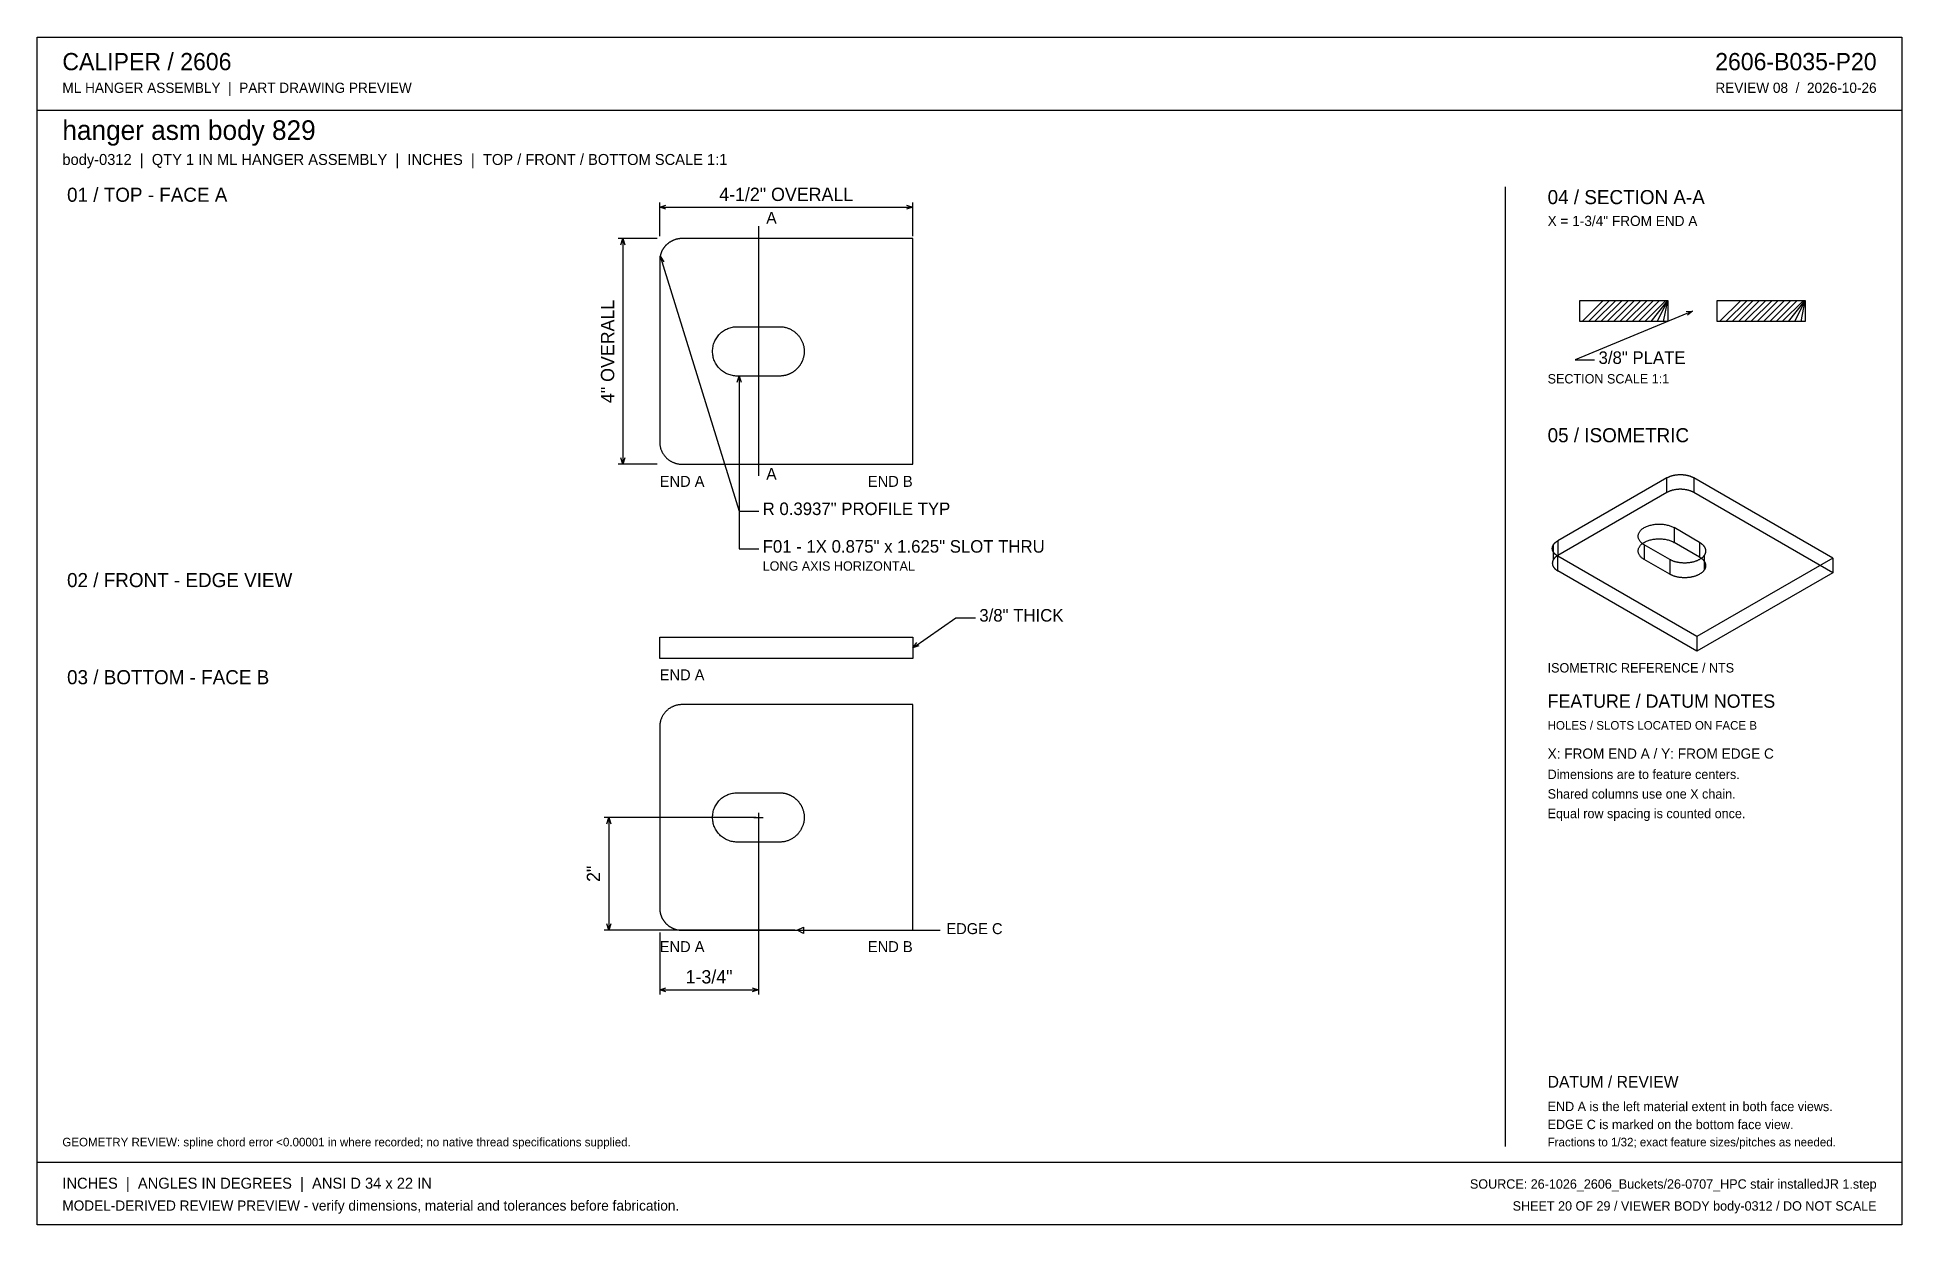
# Model space of a CAD drawing. Header units: inches. Extents: x 0.5 to 33.5, y 0.5 to 21.5.
import ezdxf
from ezdxf.enums import TextEntityAlignment as Align

# ---------------------------------------------------------------- set-up
doc = ezdxf.new("R2010")
doc.units = ezdxf.units.IN
doc.header["$MEASUREMENT"] = 0

msp = doc.modelspace()

# ---------------------------------------------------------------- texts
at = {"layer": 'ANNOTATION'}
for s, height, p in [('CALIPER / 2606', 0.30556, (0.917, 20.944)), ('ML HANGER ASSEMBLY  |  PART DRAWING PREVIEW', 0.18056, (0.917, 20.542)), ('hanger asm body 829', 0.34722, (0.917, 19.708)), ('body-0312  |  QTY 1 IN ML HANGER ASSEMBLY  |  INCHES  |  TOP / FRONT / BOTTOM SCALE 1:1', 0.19444, (0.917, 19.264)), ('01 / TOP - FACE A', 0.25, (1, 18.611)), ('04 / SECTION A-A', 0.25, (27.25, 18.569)), ('A', 0.208, (13.396, 18.222)), ('X = 1-3/4" FROM END A', 0.18056, (27.25, 18.181)), ('3/8" PLATE', 0.2222, (28.153, 15.736)), ('SECTION SCALE 1:1', 0.16667, (27.25, 15.389)), ('05 / ISOMETRIC', 0.25, (27.25, 14.347)), ('A', 0.208, (13.396, 13.681)), ('END A', 0.1944, (11.507, 13.556)), ('R 0.3937" PROFILE TYP', 0.22222, (13.333, 13.056)), ('F01 - 1X 0.875" x 1.625" SLOT THRU', 0.22222, (13.333, 12.389)), ('LONG AXIS HORIZONTAL', 0.16667, (13.333, 12.069)), ('02 / FRONT - EDGE VIEW', 0.25, (1, 11.778)), ('3/8" THICK', 0.2222, (17.174, 11.167)), ('03 / BOTTOM - FACE B', 0.25, (1, 10.056)), ('END A', 0.1944, (11.507, 10.125)), ('ISOMETRIC REFERENCE / NTS', 0.16667, (27.25, 10.264)), ('FEATURE / DATUM NOTES', 0.23611, (27.25, 9.639)), ('HOLES / SLOTS LOCATED ON FACE B', 0.15278, (27.25, 9.25)), ('X: FROM END A / Y: FROM EDGE C', 0.18056, (27.25, 8.736)), ('Dimensions are to feature centers.', 0.16667, (27.25, 8.375)), ('Shared columns use one X chain.', 0.16667, (27.25, 8.028)), ('Equal row spacing is counted once.', 0.16667, (27.25, 7.681)), ('EDGE C', 0.1944, (16.59, 5.625)), ('END A', 0.1944, (11.507, 5.306)), ('DATUM / REVIEW', 0.20833, (27.25, 2.903)), ('END A is the left material extent in both face views.', 0.16667, (27.25, 2.486)), ('EDGE C is marked on the bottom face view.', 0.16667, (27.25, 2.167)), ('GEOMETRY REVIEW: spline chord error <0.00001 in where recorded; no native thread specifications supplied.', 0.152778, (0.917, 1.861)), ('Fractions to 1/32; exact feature sizes/pitches as needed.', 0.15278, (27.25, 1.861)), ('INCHES  |  ANGLES IN DEGREES  |  ANSI D 34 x 22 IN', 0.19444, (0.917, 1.111)), ('MODEL-DERIVED REVIEW PREVIEW - verify dimensions, material and tolerances before fabrication.', 0.18056, (0.917, 0.722))]:
    msp.add_text(s, height=height, dxfattribs=at).set_placement(p)
for s, height, p in [('2606-B035-P20', 0.30556, (33.083, 20.944)), ('REVIEW 08  /  2026-10-26', 0.18056, (33.083, 20.542)), ('END B', 0.1944, (15.993, 13.556)), ('END B', 0.1944, (15.993, 5.306)), ('SOURCE: 26-1026_2606_Buckets/26-0707_HPC stair installedJR 1.step', 0.16667, (33.083, 1.111)), ('SHEET 20 OF 29 / VIEWER BODY body-0312 / DO NOT SCALE', 0.16667, (33.083, 0.722))]:
    msp.add_text(s, height=height, dxfattribs=at).set_placement(p, align=Align.RIGHT)
for s, height, p in [('4-1/2" OVERALL', 0.23611, (13.75, 18.625)), ('1-3/4"', 0.2361, (12.382, 4.75))]:
    msp.add_text(s, height=height, dxfattribs=at).set_placement(p, align=Align.CENTER)
for s, p in [('4" OVERALL', (10.701, 15.958)), ('2"', (10.451, 6.694))]:
    msp.add_text(s, height=0.2361, rotation=90, dxfattribs=at).set_placement(p, align=Align.CENTER)

# ---------------------------------------------------------------- linework, layer by layer
at = {"layer": 'ANNOTATION'}
for p, q in [((11.507, 18), (11.507, 18.597)), ((11.507, 18.514), (11.618, 18.549)), ((11.507, 18.514), (15.993, 18.514)), ((11.618, 18.479), (11.507, 18.514)), ((15.882, 18.549), (15.993, 18.514)), ((15.993, 18.514), (15.882, 18.479)), ((15.993, 18), (15.993, 18.597)), ((11.465, 17.958), (10.771, 17.958)), ((10.819, 17.847), (10.854, 17.958)), ((10.854, 17.958), (10.854, 13.958)), ((10.854, 17.958), (10.889, 17.847)), ((13.257, 18.181), (13.257, 13.75)), ((11.515, 17.644), (12.917, 13.125)), ((11.515, 17.528), (11.515, 17.644)), ((11.515, 17.644), (11.581, 17.548)), ((29.819, 16.674), (27.736, 15.806)), ((29.704, 16.663), (29.819, 16.674)), ((29.819, 16.674), (29.73, 16.599)), ((27.736, 15.806), (28.083, 15.806)), ((12.882, 15.41), (12.917, 15.521)), ((12.917, 15.521), (12.917, 12.458)), ((12.917, 15.521), (12.951, 15.41)), ((11.465, 13.958), (10.771, 13.958)), ((10.854, 13.958), (10.819, 14.069)), ((10.889, 14.069), (10.854, 13.958)), ((12.917, 13.125), (13.264, 13.125)), ((12.917, 12.458), (13.264, 12.458)), ((15.993, 10.701), (16.757, 11.236)), ((16.757, 11.236), (17.104, 11.236)), ((15.993, 10.701), (16.064, 10.794)), ((16.104, 10.737), (15.993, 10.701)), ((13.215, 7.694), (10.521, 7.694)), ((10.569, 7.583), (10.604, 7.694)), ((10.604, 7.694), (10.604, 5.694)), ((10.604, 7.694), (10.639, 7.583)), ((13.174, 7.694), (13.34, 7.694)), ((13.257, 7.778), (13.257, 7.611)), ((13.257, 7.653), (13.257, 4.556)), ((13.905, 5.694), (10.521, 5.694)), ((10.604, 5.694), (10.569, 5.806)), ((10.639, 5.806), (10.604, 5.694)), ((11.507, 5.653), (11.507, 4.556)), ((13.947, 5.694), (14.058, 5.75)), ((13.947, 5.694), (16.479, 5.694)), ((14.058, 5.639), (13.947, 5.694)), ((14.058, 5.75), (14.058, 5.639)), ((11.507, 4.639), (11.618, 4.674)), ((11.507, 4.639), (13.257, 4.639)), ((11.618, 4.604), (11.507, 4.639)), ((13.146, 4.674), (13.257, 4.639)), ((13.257, 4.639), (13.146, 4.604))]:
    msp.add_line(p, q, dxfattribs=at)
at = {"layer": 'OUTLINE'}
for p, q in [((0.472, 21.528), (33.528, 21.528)), ((0.472, 0.472), (0.472, 21.528)), ((33.528, 21.528), (33.528, 0.472)), ((0.472, 20.236), (33.528, 20.236)), ((26.5, 18.875), (26.5, 1.861)), ((11.633, 17.854), (11.628, 17.849)), ((11.639, 17.858), (11.633, 17.854)), ((11.644, 17.863), (11.639, 17.858)), ((11.649, 17.868), (11.644, 17.863)), ((11.655, 17.872), (11.649, 17.868)), ((11.661, 17.877), (11.655, 17.872)), ((11.666, 17.881), (11.661, 17.877)), ((11.672, 17.885), (11.666, 17.881)), ((11.678, 17.889), (11.672, 17.885)), ((11.684, 17.893), (11.678, 17.889)), ((11.69, 17.897), (11.684, 17.893)), ((11.696, 17.901), (11.69, 17.897)), ((11.702, 17.905), (11.696, 17.901)), ((11.708, 17.908), (11.702, 17.905)), ((11.715, 17.912), (11.708, 17.908)), ((11.721, 17.915), (11.715, 17.912)), ((11.728, 17.918), (11.721, 17.915)), ((11.734, 17.921), (11.728, 17.918)), ((11.741, 17.924), (11.734, 17.921)), ((11.747, 17.927), (11.741, 17.924)), ((11.754, 17.93), (11.747, 17.927)), ((11.76, 17.933), (11.754, 17.93)), ((11.767, 17.935), (11.76, 17.933)), ((11.774, 17.937), (11.767, 17.935)), ((11.781, 17.94), (11.774, 17.937)), ((11.788, 17.942), (11.781, 17.94)), ((11.794, 17.944), (11.788, 17.942)), ((11.801, 17.946), (11.794, 17.944)), ((11.808, 17.947), (11.801, 17.946)), ((11.815, 17.949), (11.808, 17.947)), ((11.822, 17.95), (11.815, 17.949)), ((11.829, 17.952), (11.822, 17.95)), ((11.836, 17.953), (11.829, 17.952)), ((11.843, 17.954), (11.836, 17.953)), ((11.851, 17.955), (11.843, 17.954)), ((11.858, 17.956), (11.851, 17.955)), ((11.865, 17.957), (11.858, 17.956)), ((11.872, 17.957), (11.865, 17.957)), ((11.879, 17.958), (11.872, 17.957)), ((11.886, 17.958), (11.879, 17.958)), ((11.893, 17.958), (11.886, 17.958)), ((11.901, 17.958), (11.893, 17.958)), ((15.993, 17.958), (11.901, 17.958)), ((15.993, 13.958), (15.993, 17.958)), ((11.508, 17.587), (11.507, 17.585)), ((11.507, 17.585), (11.507, 17.582)), ((11.507, 17.582), (11.507, 17.58)), ((11.507, 17.58), (11.507, 17.577)), ((11.507, 17.577), (11.507, 17.575)), ((11.507, 17.575), (11.507, 17.572)), ((11.507, 17.572), (11.507, 17.57)), ((11.507, 17.57), (11.507, 17.567)), ((11.507, 17.567), (11.507, 17.565)), ((11.507, 17.565), (11.507, 14.352)), ((11.509, 17.602), (11.508, 17.6)), ((11.508, 17.6), (11.508, 17.597)), ((11.508, 17.597), (11.508, 17.595)), ((11.508, 17.595), (11.508, 17.592)), ((11.508, 17.592), (11.508, 17.59)), ((11.508, 17.59), (11.508, 17.587)), ((11.51, 17.612), (11.509, 17.609)), ((11.509, 17.609), (11.509, 17.607)), ((11.509, 17.607), (11.509, 17.604)), ((11.509, 17.604), (11.509, 17.602)), ((11.511, 17.619), (11.51, 17.617)), ((11.51, 17.617), (11.51, 17.614)), ((11.51, 17.614), (11.51, 17.612)), ((11.512, 17.627), (11.511, 17.624)), ((11.511, 17.624), (11.511, 17.622)), ((11.511, 17.622), (11.511, 17.619)), ((11.513, 17.632), (11.512, 17.629)), ((11.512, 17.629), (11.512, 17.627)), ((11.514, 17.637), (11.513, 17.634)), ((11.513, 17.634), (11.513, 17.632)), ((11.515, 17.644), (11.514, 17.641)), ((11.514, 17.641), (11.514, 17.639)), ((11.514, 17.639), (11.514, 17.637)), ((11.516, 17.649), (11.515, 17.646)), ((11.515, 17.646), (11.515, 17.644)), ((11.517, 17.651), (11.516, 17.649)), ((11.518, 17.656), (11.517, 17.654)), ((11.517, 17.654), (11.517, 17.651)), ((11.519, 17.661), (11.518, 17.659)), ((11.518, 17.659), (11.518, 17.656)), ((11.52, 17.666), (11.519, 17.663)), ((11.519, 17.663), (11.519, 17.661)), ((11.521, 17.668), (11.52, 17.666)), ((11.522, 17.673), (11.521, 17.671)), ((11.521, 17.671), (11.521, 17.668)), ((11.523, 17.675), (11.522, 17.673)), ((11.524, 17.678), (11.523, 17.675)), ((11.525, 17.683), (11.524, 17.68)), ((11.524, 17.68), (11.524, 17.678)), ((11.526, 17.685), (11.525, 17.683)), ((11.527, 17.687), (11.526, 17.685)), ((11.528, 17.692), (11.527, 17.69)), ((11.527, 17.69), (11.527, 17.687)), ((11.529, 17.694), (11.528, 17.692)), ((11.53, 17.697), (11.529, 17.694)), ((11.531, 17.699), (11.53, 17.697)), ((11.532, 17.704), (11.531, 17.701)), ((11.531, 17.701), (11.531, 17.699)), ((11.533, 17.706), (11.532, 17.704)), ((11.534, 17.708), (11.533, 17.706)), ((11.535, 17.711), (11.534, 17.708)), ((11.536, 17.713), (11.535, 17.711)), ((11.537, 17.715), (11.536, 17.713)), ((11.538, 17.718), (11.537, 17.715)), ((11.539, 17.72), (11.538, 17.718)), ((11.542, 17.727), (11.539, 17.72)), ((11.545, 17.733), (11.542, 17.727)), ((11.548, 17.739), (11.545, 17.733)), ((11.551, 17.746), (11.548, 17.739)), ((11.554, 17.752), (11.551, 17.746)), ((11.558, 17.758), (11.554, 17.752)), ((11.562, 17.765), (11.558, 17.758)), ((11.565, 17.771), (11.562, 17.765)), ((11.569, 17.777), (11.565, 17.771)), ((11.573, 17.783), (11.569, 17.777)), ((11.577, 17.789), (11.573, 17.783)), ((11.581, 17.795), (11.577, 17.789)), ((11.585, 17.8), (11.581, 17.795)), ((11.59, 17.806), (11.585, 17.8)), ((11.594, 17.812), (11.59, 17.806)), ((11.599, 17.817), (11.594, 17.812)), ((11.603, 17.823), (11.599, 17.817)), ((11.608, 17.828), (11.603, 17.823)), ((11.613, 17.833), (11.608, 17.828)), ((11.618, 17.839), (11.613, 17.833)), ((11.623, 17.844), (11.618, 17.839)), ((11.628, 17.849), (11.623, 17.844)), ((27.819, 16.861), (29.382, 16.861)), ((27.819, 16.486), (27.819, 16.861)), ((27.861, 16.486), (28.236, 16.861)), ((27.972, 16.486), (28.347, 16.861)), ((28.083, 16.486), (28.458, 16.861)), ((28.194, 16.486), (28.569, 16.861)), ((28.306, 16.486), (28.681, 16.861)), ((28.417, 16.486), (28.792, 16.861)), ((28.528, 16.486), (28.903, 16.861)), ((28.639, 16.486), (29.014, 16.861)), ((28.75, 16.486), (29.125, 16.861)), ((28.861, 16.486), (29.236, 16.861)), ((28.972, 16.486), (29.347, 16.861)), ((29.083, 16.486), (29.382, 16.861)), ((29.194, 16.486), (29.382, 16.861)), ((29.306, 16.486), (29.382, 16.861)), ((29.382, 16.861), (29.382, 16.486)), ((30.257, 16.861), (31.819, 16.861)), ((30.257, 16.486), (30.257, 16.861)), ((30.299, 16.486), (30.674, 16.861)), ((30.41, 16.486), (30.785, 16.861)), ((30.521, 16.486), (30.896, 16.861)), ((30.632, 16.486), (31.007, 16.861)), ((30.743, 16.486), (31.118, 16.861)), ((30.854, 16.486), (31.229, 16.861)), ((30.965, 16.486), (31.34, 16.861)), ((31.076, 16.486), (31.451, 16.861)), ((31.188, 16.486), (31.563, 16.861)), ((31.299, 16.486), (31.674, 16.861)), ((31.41, 16.486), (31.785, 16.861)), ((31.521, 16.486), (31.819, 16.861)), ((31.632, 16.486), (31.819, 16.861)), ((31.743, 16.486), (31.819, 16.861)), ((31.819, 16.861), (31.819, 16.486)), ((12.507, 16.183), (12.518, 16.201)), ((12.518, 16.201), (12.531, 16.219)), ((12.531, 16.219), (12.544, 16.236)), ((12.544, 16.236), (12.558, 16.252)), ((12.558, 16.252), (12.573, 16.268)), ((12.573, 16.268), (12.588, 16.282)), ((12.588, 16.282), (12.604, 16.297)), ((12.604, 16.297), (12.621, 16.31)), ((12.621, 16.31), (12.639, 16.322)), ((12.639, 16.322), (12.657, 16.334)), ((12.657, 16.334), (12.676, 16.344)), ((12.676, 16.344), (12.695, 16.354)), ((12.695, 16.354), (12.714, 16.363)), ((12.714, 16.363), (12.735, 16.37)), ((12.735, 16.37), (12.755, 16.377)), ((12.755, 16.377), (12.776, 16.383)), ((12.776, 16.383), (12.797, 16.387)), ((12.797, 16.387), (12.818, 16.391)), ((12.818, 16.391), (12.839, 16.394)), ((12.839, 16.394), (12.86, 16.395)), ((12.86, 16.395), (12.882, 16.396)), ((12.882, 16.396), (13.632, 16.396)), ((13.632, 16.396), (13.645, 16.396)), ((13.645, 16.396), (13.659, 16.395)), ((13.659, 16.395), (13.672, 16.394)), ((13.672, 16.394), (13.686, 16.392)), ((13.686, 16.392), (13.699, 16.391)), ((13.699, 16.391), (13.713, 16.388)), ((13.713, 16.388), (13.726, 16.386)), ((13.726, 16.386), (13.739, 16.383)), ((13.739, 16.383), (13.752, 16.379)), ((13.752, 16.379), (13.765, 16.375)), ((13.765, 16.375), (13.778, 16.371)), ((13.778, 16.371), (13.79, 16.366)), ((13.79, 16.366), (13.803, 16.361)), ((13.803, 16.361), (13.815, 16.356)), ((13.815, 16.356), (13.827, 16.35)), ((13.827, 16.35), (13.839, 16.344)), ((13.839, 16.344), (13.851, 16.337)), ((13.851, 16.337), (13.863, 16.33)), ((13.863, 16.33), (13.874, 16.323)), ((13.874, 16.323), (13.885, 16.315)), ((13.885, 16.315), (13.896, 16.307)), ((13.896, 16.307), (13.907, 16.299)), ((13.907, 16.299), (13.917, 16.29)), ((13.917, 16.29), (13.927, 16.281)), ((13.927, 16.281), (13.937, 16.272)), ((13.937, 16.272), (13.947, 16.262)), ((13.947, 16.262), (13.956, 16.252)), ((13.956, 16.252), (13.965, 16.242)), ((13.965, 16.242), (13.973, 16.232)), ((13.973, 16.232), (13.982, 16.221)), ((13.982, 16.221), (13.99, 16.21)), ((13.99, 16.21), (13.997, 16.199)), ((13.997, 16.199), (14.004, 16.188)), ((29.382, 16.486), (27.819, 16.486)), ((31.819, 16.486), (30.257, 16.486)), ((12.444, 15.958), (12.445, 15.98)), ((12.445, 15.937), (12.444, 15.958)), ((12.445, 15.98), (12.447, 16.001)), ((12.447, 15.915), (12.445, 15.937)), ((12.447, 16.001), (12.449, 16.023)), ((12.449, 15.894), (12.447, 15.915)), ((12.449, 16.023), (12.453, 16.044)), ((12.453, 15.873), (12.449, 15.894)), ((12.453, 16.044), (12.458, 16.065)), ((12.458, 15.852), (12.453, 15.873)), ((12.458, 16.065), (12.463, 16.085)), ((12.463, 16.085), (12.47, 16.106)), ((12.47, 16.106), (12.478, 16.126)), ((12.478, 16.126), (12.486, 16.145)), ((12.486, 16.145), (12.496, 16.165)), ((12.496, 16.165), (12.507, 16.183)), ((14.004, 16.188), (14.011, 16.176)), ((14.011, 16.176), (14.018, 16.164)), ((14.018, 16.164), (14.024, 16.152)), ((14.024, 16.152), (14.03, 16.14)), ((14.03, 16.14), (14.035, 16.128)), ((14.035, 16.128), (14.04, 16.115)), ((14.04, 16.115), (14.045, 16.102)), ((14.045, 16.102), (14.049, 16.09)), ((14.049, 16.09), (14.053, 16.077)), ((14.053, 16.077), (14.057, 16.064)), ((14.057, 16.064), (14.06, 16.05)), ((14.062, 15.876), (14.059, 15.863)), ((14.06, 16.05), (14.062, 16.037)), ((14.062, 16.037), (14.064, 16.024)), ((14.064, 15.889), (14.062, 15.876)), ((14.064, 16.024), (14.066, 16.01)), ((14.066, 15.903), (14.064, 15.889)), ((14.066, 16.01), (14.068, 15.997)), ((14.067, 15.916), (14.066, 15.903)), ((14.068, 15.93), (14.067, 15.916)), ((14.068, 15.997), (14.069, 15.984)), ((14.069, 15.943), (14.068, 15.93)), ((14.069, 15.984), (14.069, 15.97)), ((14.069, 15.97), (14.069, 15.957)), ((14.069, 15.957), (14.069, 15.943)), ((12.463, 15.831), (12.458, 15.852)), ((12.47, 15.811), (12.463, 15.831)), ((12.478, 15.791), (12.47, 15.811)), ((12.486, 15.771), (12.478, 15.791)), ((12.496, 15.752), (12.486, 15.771)), ((12.507, 15.733), (12.496, 15.752)), ((12.518, 15.715), (12.507, 15.733)), ((12.531, 15.698), (12.518, 15.715)), ((12.544, 15.681), (12.531, 15.698)), ((12.558, 15.665), (12.544, 15.681)), ((12.573, 15.649), (12.558, 15.665)), ((12.588, 15.634), (12.573, 15.649)), ((12.604, 15.62), (12.588, 15.634)), ((12.621, 15.607), (12.604, 15.62)), ((12.639, 15.595), (12.621, 15.607)), ((12.657, 15.583), (12.639, 15.595)), ((12.676, 15.572), (12.657, 15.583)), ((12.695, 15.563), (12.676, 15.572)), ((12.714, 15.554), (12.695, 15.563)), ((12.735, 15.546), (12.714, 15.554)), ((12.755, 15.54), (12.735, 15.546)), ((12.776, 15.534), (12.755, 15.54)), ((13.75, 15.537), (13.742, 15.535)), ((13.758, 15.539), (13.75, 15.537)), ((13.765, 15.542), (13.758, 15.539)), ((13.773, 15.544), (13.765, 15.542)), ((13.78, 15.547), (13.773, 15.544)), ((13.788, 15.55), (13.78, 15.547)), ((13.795, 15.552), (13.788, 15.55)), ((13.803, 15.555), (13.795, 15.552)), ((13.81, 15.559), (13.803, 15.555)), ((13.817, 15.562), (13.81, 15.559)), ((13.824, 15.565), (13.817, 15.562)), ((13.831, 15.569), (13.824, 15.565)), ((13.838, 15.573), (13.831, 15.569)), ((13.845, 15.576), (13.838, 15.573)), ((13.852, 15.58), (13.845, 15.576)), ((13.859, 15.584), (13.852, 15.58)), ((13.866, 15.589), (13.859, 15.584)), ((13.873, 15.593), (13.866, 15.589)), ((13.879, 15.597), (13.873, 15.593)), ((13.886, 15.602), (13.879, 15.597)), ((13.892, 15.607), (13.886, 15.602)), ((13.899, 15.611), (13.892, 15.607)), ((13.905, 15.616), (13.899, 15.611)), ((13.911, 15.621), (13.905, 15.616)), ((13.917, 15.627), (13.911, 15.621)), ((13.923, 15.632), (13.917, 15.627)), ((13.929, 15.637), (13.923, 15.632)), ((13.935, 15.643), (13.929, 15.637)), ((13.94, 15.648), (13.935, 15.643)), ((13.946, 15.654), (13.94, 15.648)), ((13.952, 15.66), (13.946, 15.654)), ((13.957, 15.666), (13.952, 15.66)), ((13.962, 15.671), (13.957, 15.666)), ((13.967, 15.678), (13.962, 15.671)), ((13.972, 15.684), (13.967, 15.678)), ((13.977, 15.69), (13.972, 15.684)), ((13.982, 15.696), (13.977, 15.69)), ((13.987, 15.703), (13.982, 15.696)), ((13.992, 15.709), (13.987, 15.703)), ((13.996, 15.716), (13.992, 15.709)), ((14, 15.722), (13.996, 15.716)), ((14.005, 15.729), (14, 15.722)), ((14.009, 15.736), (14.005, 15.729)), ((14.013, 15.743), (14.009, 15.736)), ((14.017, 15.75), (14.013, 15.743)), ((14.02, 15.757), (14.017, 15.75)), ((14.024, 15.764), (14.02, 15.757)), ((14.027, 15.771), (14.024, 15.764)), ((14.031, 15.778), (14.027, 15.771)), ((14.034, 15.786), (14.031, 15.778)), ((14.039, 15.798), (14.034, 15.786)), ((14.044, 15.811), (14.039, 15.798)), ((14.048, 15.824), (14.044, 15.811)), ((14.052, 15.837), (14.048, 15.824)), ((14.056, 15.85), (14.052, 15.837)), ((14.059, 15.863), (14.056, 15.85)), ((12.797, 15.529), (12.776, 15.534)), ((12.818, 15.526), (12.797, 15.529)), ((12.839, 15.523), (12.818, 15.526)), ((12.86, 15.521), (12.839, 15.523)), ((12.882, 15.521), (12.86, 15.521)), ((13.632, 15.521), (12.882, 15.521)), ((13.64, 15.521), (13.632, 15.521)), ((13.648, 15.521), (13.64, 15.521)), ((13.656, 15.521), (13.648, 15.521)), ((13.664, 15.522), (13.656, 15.521)), ((13.672, 15.523), (13.664, 15.522)), ((13.68, 15.523), (13.672, 15.523)), ((13.688, 15.524), (13.68, 15.523)), ((13.695, 15.525), (13.688, 15.524)), ((13.703, 15.527), (13.695, 15.525)), ((13.711, 15.528), (13.703, 15.527)), ((13.719, 15.53), (13.711, 15.528)), ((13.727, 15.531), (13.719, 15.53)), ((13.735, 15.533), (13.727, 15.531)), ((13.742, 15.535), (13.735, 15.533)), ((11.507, 14.352), (11.507, 14.342)), ((11.507, 14.342), (11.507, 14.333)), ((11.507, 14.333), (11.508, 14.323)), ((11.508, 14.323), (11.509, 14.313)), ((11.509, 14.313), (11.51, 14.304)), ((11.51, 14.304), (11.511, 14.294)), ((11.511, 14.294), (11.513, 14.285)), ((11.513, 14.285), (11.514, 14.275)), ((11.514, 14.275), (11.516, 14.266)), ((11.516, 14.266), (11.519, 14.256)), ((11.519, 14.256), (11.521, 14.247)), ((11.521, 14.247), (11.524, 14.238)), ((11.524, 14.238), (11.527, 14.229)), ((11.527, 14.229), (11.53, 14.219)), ((11.53, 14.219), (11.533, 14.21)), ((11.533, 14.21), (11.537, 14.201)), ((11.537, 14.201), (11.541, 14.192)), ((11.541, 14.192), (11.545, 14.184)), ((11.545, 14.184), (11.549, 14.175)), ((11.549, 14.175), (11.553, 14.166)), ((11.553, 14.166), (11.558, 14.158)), ((11.558, 14.158), (11.563, 14.15)), ((11.563, 14.15), (11.568, 14.141)), ((11.568, 14.141), (11.573, 14.133)), ((11.573, 14.133), (11.579, 14.125)), ((11.579, 14.125), (11.584, 14.118)), ((11.584, 14.118), (11.59, 14.11)), ((11.59, 14.11), (11.596, 14.102)), ((11.596, 14.102), (11.602, 14.095)), ((11.602, 14.095), (11.609, 14.088)), ((11.609, 14.088), (11.615, 14.081)), ((11.615, 14.081), (11.622, 14.074)), ((11.622, 14.074), (11.629, 14.067)), ((11.629, 14.067), (11.636, 14.06)), ((11.636, 14.06), (11.643, 14.054)), ((11.643, 14.054), (11.651, 14.048)), ((11.651, 14.048), (11.658, 14.042)), ((11.658, 14.042), (11.666, 14.036)), ((11.666, 14.036), (11.674, 14.03)), ((11.674, 14.03), (11.682, 14.025)), ((11.682, 14.025), (11.69, 14.019)), ((11.69, 14.019), (11.698, 14.014)), ((11.698, 14.014), (11.707, 14.009)), ((11.707, 14.009), (11.715, 14.005)), ((11.715, 14.005), (11.724, 14)), ((11.724, 14), (11.732, 13.996)), ((11.732, 13.996), (11.741, 13.992)), ((11.741, 13.992), (11.75, 13.988)), ((11.75, 13.988), (11.759, 13.985)), ((11.759, 13.985), (11.768, 13.981)), ((11.768, 13.981), (11.777, 13.978)), ((11.777, 13.978), (11.786, 13.975)), ((11.786, 13.975), (11.796, 13.973)), ((11.796, 13.973), (11.805, 13.97)), ((11.805, 13.97), (11.814, 13.968)), ((11.814, 13.968), (11.824, 13.966)), ((11.824, 13.966), (11.833, 13.964)), ((11.833, 13.964), (11.843, 13.963)), ((11.843, 13.963), (11.852, 13.961)), ((11.852, 13.961), (11.862, 13.96)), ((11.862, 13.96), (11.872, 13.959)), ((11.872, 13.959), (11.881, 13.959)), ((11.881, 13.959), (11.891, 13.958)), ((11.891, 13.958), (11.901, 13.958)), ((11.901, 13.958), (15.993, 13.958)), ((29.366, 13.717), (27.432, 12.6)), ((29.366, 13.717), (29.372, 13.721)), ((29.366, 13.457), (29.366, 13.717)), ((29.372, 13.721), (29.378, 13.724)), ((29.378, 13.724), (29.385, 13.727)), ((29.385, 13.727), (29.391, 13.73)), ((29.391, 13.73), (29.397, 13.733)), ((29.397, 13.733), (29.404, 13.736)), ((29.404, 13.736), (29.41, 13.739)), ((29.41, 13.739), (29.417, 13.742)), ((29.417, 13.742), (29.424, 13.744)), ((29.424, 13.744), (29.431, 13.747)), ((29.431, 13.747), (29.438, 13.749)), ((29.438, 13.749), (29.446, 13.751)), ((29.446, 13.751), (29.453, 13.753)), ((29.453, 13.753), (29.46, 13.756)), ((29.46, 13.756), (29.468, 13.758)), ((29.468, 13.758), (29.475, 13.759)), ((29.475, 13.759), (29.483, 13.761)), ((29.483, 13.761), (29.491, 13.763)), ((29.491, 13.763), (29.498, 13.764)), ((29.498, 13.764), (29.506, 13.766)), ((29.506, 13.766), (29.514, 13.767)), ((29.514, 13.767), (29.522, 13.768)), ((29.522, 13.768), (29.53, 13.769)), ((29.53, 13.769), (29.538, 13.77)), ((29.538, 13.77), (29.546, 13.771)), ((29.546, 13.771), (29.554, 13.772)), ((29.554, 13.772), (29.563, 13.773)), ((29.563, 13.773), (29.571, 13.773)), ((29.571, 13.773), (29.579, 13.774)), ((29.579, 13.774), (29.587, 13.774)), ((29.587, 13.774), (29.595, 13.774)), ((29.595, 13.774), (29.604, 13.774)), ((29.604, 13.774), (29.612, 13.774)), ((29.612, 13.774), (29.62, 13.774)), ((29.62, 13.774), (29.628, 13.774)), ((29.628, 13.774), (29.636, 13.773)), ((29.636, 13.773), (29.645, 13.773)), ((29.645, 13.773), (29.653, 13.772)), ((29.653, 13.772), (29.661, 13.771)), ((29.661, 13.771), (29.669, 13.77)), ((29.669, 13.77), (29.677, 13.769)), ((29.677, 13.769), (29.685, 13.768)), ((29.685, 13.768), (29.693, 13.767)), ((29.693, 13.767), (29.701, 13.766)), ((29.701, 13.766), (29.709, 13.764)), ((29.709, 13.764), (29.717, 13.763)), ((29.717, 13.763), (29.724, 13.761)), ((29.724, 13.761), (29.732, 13.759)), ((29.732, 13.759), (29.739, 13.758)), ((29.739, 13.758), (29.747, 13.756)), ((29.747, 13.756), (29.754, 13.753)), ((29.754, 13.753), (29.762, 13.751)), ((29.762, 13.751), (29.769, 13.749)), ((29.769, 13.749), (29.776, 13.747)), ((29.776, 13.747), (29.783, 13.744)), ((29.783, 13.744), (29.79, 13.742)), ((29.79, 13.742), (29.797, 13.739)), ((29.797, 13.739), (29.803, 13.736)), ((29.803, 13.736), (29.81, 13.733)), ((29.81, 13.733), (29.816, 13.73)), ((29.816, 13.73), (29.823, 13.727)), ((29.823, 13.727), (29.829, 13.724)), ((29.829, 13.724), (29.835, 13.721)), ((29.835, 13.721), (29.841, 13.717)), ((29.841, 13.717), (29.841, 13.457)), ((32.306, 12.294), (29.841, 13.717)), ((29.366, 13.457), (27.432, 12.339)), ((29.372, 13.46), (29.366, 13.457)), ((29.378, 13.463), (29.372, 13.46)), ((29.385, 13.466), (29.378, 13.463)), ((29.391, 13.469), (29.385, 13.466)), ((29.397, 13.472), (29.391, 13.469)), ((29.404, 13.475), (29.397, 13.472)), ((29.41, 13.478), (29.404, 13.475)), ((29.417, 13.481), (29.41, 13.478)), ((29.424, 13.483), (29.417, 13.481)), ((29.431, 13.486), (29.424, 13.483)), ((29.438, 13.488), (29.431, 13.486)), ((29.446, 13.49), (29.438, 13.488)), ((29.453, 13.493), (29.446, 13.49)), ((29.46, 13.495), (29.453, 13.493)), ((29.468, 13.497), (29.46, 13.495)), ((29.475, 13.499), (29.468, 13.497)), ((29.483, 13.5), (29.475, 13.499)), ((29.491, 13.502), (29.483, 13.5)), ((29.498, 13.504), (29.491, 13.502)), ((29.506, 13.505), (29.498, 13.504)), ((29.514, 13.506), (29.506, 13.505)), ((29.522, 13.508), (29.514, 13.506)), ((29.53, 13.509), (29.522, 13.508)), ((29.538, 13.51), (29.53, 13.509)), ((29.546, 13.51), (29.538, 13.51)), ((29.554, 13.511), (29.546, 13.51)), ((29.563, 13.512), (29.554, 13.511)), ((29.571, 13.512), (29.563, 13.512)), ((29.579, 13.513), (29.571, 13.512)), ((29.587, 13.513), (29.579, 13.513)), ((29.595, 13.513), (29.587, 13.513)), ((29.604, 13.513), (29.595, 13.513)), ((29.612, 13.513), (29.604, 13.513)), ((29.62, 13.513), (29.612, 13.513)), ((29.628, 13.513), (29.62, 13.513)), ((29.636, 13.512), (29.628, 13.513)), ((29.645, 13.512), (29.636, 13.512)), ((29.653, 13.511), (29.645, 13.512)), ((29.661, 13.51), (29.653, 13.511)), ((29.669, 13.51), (29.661, 13.51)), ((29.677, 13.509), (29.669, 13.51)), ((29.685, 13.508), (29.677, 13.509)), ((29.693, 13.506), (29.685, 13.508)), ((29.701, 13.505), (29.693, 13.506)), ((29.709, 13.504), (29.701, 13.505)), ((29.717, 13.502), (29.709, 13.504)), ((29.724, 13.5), (29.717, 13.502)), ((29.732, 13.499), (29.724, 13.5)), ((29.739, 13.497), (29.732, 13.499)), ((29.747, 13.495), (29.739, 13.497)), ((29.754, 13.493), (29.747, 13.495)), ((29.762, 13.49), (29.754, 13.493)), ((29.769, 13.488), (29.762, 13.49)), ((29.776, 13.486), (29.769, 13.488)), ((29.783, 13.483), (29.776, 13.486)), ((29.79, 13.481), (29.783, 13.483)), ((29.797, 13.478), (29.79, 13.481)), ((29.803, 13.475), (29.797, 13.478)), ((29.81, 13.472), (29.803, 13.475)), ((29.816, 13.469), (29.81, 13.472)), ((29.823, 13.466), (29.816, 13.469)), ((29.829, 13.463), (29.823, 13.466)), ((29.835, 13.46), (29.829, 13.463)), ((29.841, 13.457), (29.835, 13.46)), ((32.306, 12.033), (29.841, 13.457)), ((29.137, 12.889), (29.154, 12.892)), ((29.154, 12.892), (29.172, 12.894)), ((29.172, 12.894), (29.191, 12.895)), ((29.191, 12.895), (29.209, 12.896)), ((29.209, 12.896), (29.227, 12.896)), ((29.227, 12.896), (29.245, 12.896)), ((29.245, 12.896), (29.264, 12.895)), ((29.264, 12.895), (29.282, 12.894)), ((29.282, 12.894), (29.3, 12.892)), ((29.3, 12.892), (29.318, 12.889)), ((27.379, 12.561), (27.38, 12.562)), ((27.38, 12.562), (27.381, 12.563)), ((27.381, 12.563), (27.382, 12.564)), ((27.382, 12.564), (27.383, 12.565)), ((27.383, 12.565), (27.384, 12.566)), ((27.384, 12.566), (27.385, 12.567)), ((27.385, 12.567), (27.386, 12.568)), ((27.386, 12.568), (27.387, 12.569)), ((27.387, 12.569), (27.389, 12.57)), ((27.389, 12.57), (27.39, 12.571)), ((27.39, 12.571), (27.391, 12.572)), ((27.391, 12.572), (27.392, 12.573)), ((27.392, 12.573), (27.393, 12.574)), ((27.393, 12.574), (27.395, 12.575)), ((27.395, 12.575), (27.396, 12.576)), ((27.396, 12.576), (27.397, 12.577)), ((27.397, 12.577), (27.398, 12.578)), ((27.398, 12.578), (27.4, 12.579)), ((27.4, 12.579), (27.401, 12.58)), ((27.401, 12.58), (27.402, 12.581)), ((27.402, 12.581), (27.403, 12.582)), ((27.403, 12.582), (27.405, 12.583)), ((27.405, 12.583), (27.406, 12.584)), ((27.406, 12.584), (27.407, 12.585)), ((27.407, 12.585), (27.409, 12.586)), ((27.409, 12.586), (27.41, 12.587)), ((27.41, 12.587), (27.411, 12.588)), ((27.411, 12.588), (27.413, 12.589)), ((27.413, 12.589), (27.414, 12.589)), ((27.414, 12.589), (27.416, 12.59)), ((27.416, 12.59), (27.417, 12.591)), ((27.417, 12.591), (27.418, 12.592)), ((27.418, 12.592), (27.42, 12.593)), ((27.42, 12.593), (27.421, 12.594)), ((27.421, 12.594), (27.423, 12.595)), ((27.423, 12.595), (27.424, 12.596)), ((27.424, 12.596), (27.426, 12.597)), ((27.426, 12.597), (27.427, 12.598)), ((27.427, 12.598), (27.429, 12.599)), ((27.429, 12.599), (27.43, 12.599)), ((27.43, 12.599), (27.432, 12.6)), ((27.432, 12.6), (27.432, 12.339)), ((28.855, 12.691), (28.856, 12.702)), ((28.855, 12.681), (28.855, 12.691)), ((28.855, 12.67), (28.855, 12.681)), ((28.856, 12.66), (28.855, 12.67)), ((28.856, 12.702), (28.859, 12.712)), ((28.859, 12.649), (28.856, 12.66)), ((28.859, 12.712), (28.862, 12.723)), ((28.862, 12.639), (28.859, 12.649)), ((28.862, 12.723), (28.866, 12.733)), ((28.866, 12.628), (28.862, 12.639)), ((28.866, 12.733), (28.871, 12.743)), ((28.871, 12.618), (28.866, 12.628)), ((28.871, 12.743), (28.876, 12.753)), ((28.876, 12.608), (28.871, 12.618)), ((28.876, 12.753), (28.883, 12.763)), ((28.883, 12.598), (28.876, 12.608)), ((28.883, 12.763), (28.89, 12.773)), ((28.89, 12.589), (28.883, 12.598)), ((28.89, 12.773), (28.899, 12.782)), ((28.899, 12.579), (28.89, 12.589)), ((28.899, 12.782), (28.908, 12.791)), ((28.908, 12.57), (28.899, 12.579)), ((28.908, 12.791), (28.917, 12.8)), ((28.917, 12.561), (28.908, 12.57)), ((28.917, 12.8), (28.928, 12.809)), ((28.928, 12.553), (28.917, 12.561)), ((28.928, 12.809), (28.939, 12.817)), ((28.939, 12.817), (28.951, 12.825)), ((28.939, 12.556), (28.951, 12.564)), ((28.951, 12.825), (28.964, 12.833)), ((28.951, 12.564), (28.964, 12.572)), ((28.964, 12.833), (28.977, 12.84)), ((28.964, 12.572), (28.977, 12.579)), ((28.977, 12.84), (28.991, 12.847)), ((28.977, 12.579), (28.991, 12.586)), ((28.991, 12.847), (29.005, 12.854)), ((28.991, 12.586), (29.005, 12.593)), ((29.005, 12.854), (29.02, 12.86)), ((29.005, 12.593), (29.02, 12.599)), ((29.02, 12.86), (29.036, 12.865)), ((29.02, 12.599), (29.036, 12.604)), ((29.036, 12.865), (29.051, 12.87)), ((29.036, 12.604), (29.051, 12.61)), ((29.051, 12.87), (29.068, 12.875)), ((29.051, 12.61), (29.068, 12.614)), ((29.068, 12.875), (29.085, 12.879)), ((29.068, 12.614), (29.085, 12.619)), ((29.085, 12.879), (29.102, 12.883)), ((29.085, 12.619), (29.102, 12.622)), ((29.102, 12.883), (29.119, 12.887)), ((29.102, 12.622), (29.119, 12.626)), ((29.119, 12.887), (29.137, 12.889)), ((29.119, 12.626), (29.137, 12.629)), ((29.137, 12.629), (29.154, 12.631)), ((29.154, 12.631), (29.172, 12.633)), ((29.172, 12.633), (29.191, 12.634)), ((29.191, 12.634), (29.209, 12.635)), ((29.209, 12.635), (29.227, 12.635)), ((29.227, 12.635), (29.245, 12.635)), ((29.245, 12.635), (29.264, 12.634)), ((29.264, 12.634), (29.282, 12.633)), ((29.282, 12.633), (29.3, 12.631)), ((29.3, 12.631), (29.318, 12.629)), ((29.318, 12.889), (29.335, 12.887)), ((29.318, 12.629), (29.335, 12.626)), ((29.335, 12.887), (29.353, 12.883)), ((29.335, 12.626), (29.353, 12.622)), ((29.353, 12.883), (29.37, 12.879)), ((29.353, 12.622), (29.37, 12.619)), ((29.37, 12.879), (29.386, 12.875)), ((29.37, 12.619), (29.386, 12.614)), ((29.386, 12.875), (29.403, 12.87)), ((29.386, 12.614), (29.403, 12.61)), ((29.403, 12.87), (29.419, 12.865)), ((29.403, 12.61), (29.419, 12.604)), ((29.419, 12.865), (29.434, 12.86)), ((29.419, 12.604), (29.434, 12.599)), ((29.434, 12.86), (29.449, 12.854)), ((29.434, 12.599), (29.449, 12.593)), ((29.449, 12.854), (29.464, 12.847)), ((29.449, 12.593), (29.464, 12.586)), ((29.464, 12.847), (29.477, 12.84)), ((29.464, 12.586), (29.477, 12.579)), ((29.477, 12.84), (29.491, 12.833)), ((29.477, 12.579), (29.491, 12.572)), ((29.942, 12.572), (29.491, 12.833)), ((29.491, 12.833), (29.491, 12.572)), ((29.942, 12.311), (29.491, 12.572)), ((29.942, 12.572), (29.942, 12.311)), ((29.942, 12.572), (29.947, 12.569)), ((29.947, 12.569), (29.952, 12.566)), ((29.952, 12.566), (29.956, 12.564)), ((29.956, 12.564), (29.961, 12.561)), ((27.333, 12.466), (27.334, 12.47)), ((27.333, 12.463), (27.333, 12.466)), ((27.333, 12.459), (27.333, 12.463)), ((27.334, 12.456), (27.333, 12.459)), ((27.334, 12.477), (27.335, 12.48)), ((27.334, 12.473), (27.334, 12.477)), ((27.334, 12.47), (27.334, 12.473)), ((27.334, 12.452), (27.334, 12.456)), ((27.334, 12.449), (27.334, 12.452)), ((27.335, 12.445), (27.334, 12.449)), ((27.335, 12.484), (27.336, 12.487)), ((27.335, 12.48), (27.335, 12.484)), ((27.335, 12.442), (27.335, 12.445)), ((27.336, 12.438), (27.335, 12.442)), ((27.336, 12.487), (27.337, 12.491)), ((27.337, 12.435), (27.336, 12.438)), ((27.337, 12.491), (27.338, 12.494)), ((27.338, 12.431), (27.337, 12.435)), ((27.338, 12.234), (27.337, 12.23)), ((27.338, 12.494), (27.339, 12.498)), ((27.339, 12.428), (27.338, 12.431)), ((27.339, 12.237), (27.338, 12.234)), ((27.339, 12.498), (27.34, 12.501)), ((27.34, 12.424), (27.339, 12.428)), ((27.34, 12.241), (27.339, 12.237)), ((27.34, 12.501), (27.341, 12.505)), ((27.341, 12.421), (27.34, 12.424)), ((27.341, 12.244), (27.34, 12.241)), ((27.341, 12.505), (27.342, 12.508)), ((27.343, 12.417), (27.341, 12.421)), ((27.342, 12.247), (27.341, 12.244)), ((27.342, 12.508), (27.344, 12.512)), ((27.344, 12.251), (27.342, 12.247)), ((27.344, 12.414), (27.343, 12.417)), ((27.344, 12.512), (27.346, 12.515)), ((27.346, 12.411), (27.344, 12.414)), ((27.346, 12.254), (27.344, 12.251)), ((27.346, 12.515), (27.347, 12.519)), ((27.348, 12.407), (27.346, 12.411)), ((27.347, 12.258), (27.346, 12.254)), ((27.347, 12.519), (27.349, 12.522)), ((27.349, 12.261), (27.347, 12.258)), ((27.35, 12.404), (27.348, 12.407)), ((27.349, 12.522), (27.351, 12.525)), ((27.351, 12.264), (27.349, 12.261)), ((27.351, 12.401), (27.35, 12.404)), ((27.351, 12.525), (27.353, 12.529)), ((27.353, 12.397), (27.351, 12.401)), ((27.353, 12.268), (27.351, 12.264)), ((27.353, 12.529), (27.355, 12.532)), ((27.356, 12.394), (27.353, 12.397)), ((27.355, 12.271), (27.353, 12.268)), ((27.355, 12.532), (27.357, 12.535)), ((27.357, 12.274), (27.355, 12.271)), ((27.358, 12.391), (27.356, 12.394)), ((27.357, 12.535), (27.358, 12.536)), ((27.357, 12.274), (27.357, 12.535)), ((27.358, 12.275), (27.357, 12.274)), ((27.358, 12.536), (27.359, 12.537)), ((27.36, 12.387), (27.358, 12.391)), ((27.359, 12.277), (27.358, 12.275)), ((27.359, 12.537), (27.36, 12.539)), ((27.36, 12.278), (27.359, 12.277)), ((27.36, 12.54), (27.361, 12.541)), ((27.36, 12.539), (27.36, 12.54)), ((27.363, 12.384), (27.36, 12.387)), ((27.361, 12.28), (27.36, 12.279)), ((27.36, 12.279), (27.36, 12.278)), ((27.361, 12.541), (27.362, 12.542)), ((27.362, 12.281), (27.361, 12.28)), ((27.362, 12.542), (27.363, 12.543)), ((27.363, 12.282), (27.362, 12.281)), ((27.363, 12.543), (27.364, 12.544)), ((27.365, 12.381), (27.363, 12.384)), ((27.364, 12.283), (27.363, 12.282)), ((27.364, 12.544), (27.365, 12.545)), ((27.365, 12.284), (27.364, 12.283)), ((27.365, 12.545), (27.366, 12.546)), ((27.368, 12.378), (27.365, 12.381)), ((27.366, 12.286), (27.365, 12.284)), ((27.366, 12.546), (27.367, 12.548)), ((27.367, 12.287), (27.366, 12.286)), ((27.367, 12.548), (27.368, 12.549)), ((27.368, 12.288), (27.367, 12.287)), ((27.368, 12.549), (27.369, 12.55)), ((27.371, 12.375), (27.368, 12.378)), ((27.369, 12.289), (27.368, 12.288)), ((27.369, 12.551), (27.37, 12.552)), ((27.369, 12.55), (27.369, 12.551)), ((27.37, 12.291), (27.369, 12.29)), ((27.369, 12.29), (27.369, 12.289)), ((27.37, 12.552), (27.371, 12.553)), ((27.371, 12.292), (27.37, 12.291)), ((27.371, 12.553), (27.372, 12.554)), ((27.373, 12.372), (27.371, 12.375)), ((27.372, 12.293), (27.371, 12.292)), ((27.372, 12.554), (27.373, 12.555)), ((27.373, 12.294), (27.372, 12.293)), ((27.373, 12.555), (27.374, 12.556)), ((27.376, 12.368), (27.373, 12.372)), ((27.374, 12.295), (27.373, 12.294)), ((27.374, 12.556), (27.375, 12.557)), ((27.375, 12.297), (27.374, 12.295)), ((27.375, 12.557), (27.376, 12.558)), ((27.376, 12.298), (27.375, 12.297)), ((27.376, 12.558), (27.378, 12.559)), ((27.379, 12.365), (27.376, 12.368)), ((27.378, 12.299), (27.376, 12.298)), ((27.378, 12.559), (27.379, 12.561)), ((27.379, 12.3), (27.378, 12.299)), ((27.383, 12.362), (27.379, 12.365)), ((27.38, 12.301), (27.379, 12.3)), ((27.381, 12.302), (27.38, 12.301)), ((27.382, 12.303), (27.381, 12.302)), ((27.383, 12.304), (27.382, 12.303)), ((27.386, 12.359), (27.383, 12.362)), ((27.384, 12.305), (27.383, 12.304)), ((27.385, 12.306), (27.384, 12.305)), ((27.386, 12.307), (27.385, 12.306)), ((27.389, 12.356), (27.386, 12.359)), ((27.387, 12.308), (27.386, 12.307)), ((27.389, 12.309), (27.387, 12.308)), ((27.393, 12.354), (27.389, 12.356)), ((27.39, 12.31), (27.389, 12.309)), ((27.391, 12.311), (27.39, 12.31)), ((27.392, 12.312), (27.391, 12.311)), ((27.393, 12.313), (27.392, 12.312)), ((27.396, 12.351), (27.393, 12.354)), ((27.395, 12.314), (27.393, 12.313)), ((27.396, 12.315), (27.395, 12.314)), ((27.4, 12.348), (27.396, 12.351)), ((27.397, 12.316), (27.396, 12.315)), ((27.398, 12.317), (27.397, 12.316)), ((27.4, 12.318), (27.398, 12.317)), ((27.403, 12.345), (27.4, 12.348)), ((27.401, 12.319), (27.4, 12.318)), ((27.402, 12.32), (27.401, 12.319)), ((27.403, 12.321), (27.402, 12.32)), ((27.407, 12.342), (27.403, 12.345)), ((27.405, 12.322), (27.403, 12.321)), ((27.406, 12.323), (27.405, 12.322)), ((27.407, 12.324), (27.406, 12.323)), ((27.411, 12.339), (27.407, 12.342)), ((27.409, 12.325), (27.407, 12.324)), ((27.41, 12.326), (27.409, 12.325)), ((27.411, 12.327), (27.41, 12.326)), ((27.415, 12.337), (27.411, 12.339)), ((27.413, 12.328), (27.411, 12.327)), ((27.414, 12.329), (27.413, 12.328)), ((27.416, 12.33), (27.414, 12.329)), ((27.419, 12.334), (27.415, 12.337)), ((27.417, 12.331), (27.416, 12.33)), ((27.418, 12.331), (27.417, 12.331)), ((27.42, 12.332), (27.418, 12.331)), ((27.423, 12.332), (27.419, 12.334)), ((27.421, 12.333), (27.42, 12.332)), ((27.423, 12.334), (27.421, 12.333)), ((27.424, 12.335), (27.423, 12.334)), ((27.427, 12.329), (27.423, 12.332)), ((27.426, 12.336), (27.424, 12.335)), ((27.427, 12.337), (27.426, 12.336)), ((27.429, 12.338), (27.427, 12.337)), ((27.432, 12.326), (27.427, 12.329)), ((27.43, 12.339), (27.429, 12.338)), ((27.432, 12.339), (27.43, 12.339)), ((27.432, 12.066), (27.432, 12.326)), ((29.896, 10.903), (27.432, 12.326)), ((28.855, 12.43), (28.856, 12.441)), ((28.855, 12.42), (28.855, 12.43)), ((28.855, 12.409), (28.855, 12.42)), ((28.856, 12.399), (28.855, 12.409)), ((28.856, 12.441), (28.859, 12.451)), ((28.859, 12.388), (28.856, 12.399)), ((28.859, 12.451), (28.862, 12.462)), ((28.862, 12.378), (28.859, 12.388)), ((28.862, 12.462), (28.866, 12.472)), ((28.866, 12.368), (28.862, 12.378)), ((28.866, 12.472), (28.871, 12.482)), ((28.871, 12.357), (28.866, 12.368)), ((28.871, 12.482), (28.876, 12.492)), ((28.876, 12.347), (28.871, 12.357)), ((28.876, 12.492), (28.883, 12.502)), ((28.883, 12.338), (28.876, 12.347)), ((28.883, 12.502), (28.89, 12.512)), ((28.89, 12.328), (28.883, 12.338)), ((28.89, 12.512), (28.899, 12.521)), ((28.899, 12.318), (28.89, 12.328)), ((28.899, 12.521), (28.908, 12.531)), ((28.908, 12.309), (28.899, 12.318)), ((28.908, 12.531), (28.917, 12.539)), ((28.917, 12.3), (28.908, 12.309)), ((28.917, 12.539), (28.928, 12.548)), ((28.928, 12.292), (28.917, 12.3)), ((28.928, 12.548), (28.939, 12.556)), ((28.939, 12.544), (28.928, 12.553)), ((28.939, 12.283), (28.928, 12.292)), ((28.951, 12.536), (28.939, 12.544)), ((28.951, 12.275), (28.939, 12.283)), ((28.964, 12.529), (28.951, 12.536)), ((28.964, 12.268), (28.951, 12.275)), ((29.415, 12.268), (28.964, 12.529)), ((28.964, 12.529), (28.964, 12.268)), ((29.415, 12.007), (28.964, 12.268)), ((29.415, 12.268), (29.415, 12.007)), ((29.424, 12.263), (29.415, 12.268)), ((29.432, 12.259), (29.424, 12.263)), ((29.441, 12.254), (29.432, 12.259)), ((29.45, 12.25), (29.441, 12.254)), ((29.459, 12.246), (29.45, 12.25)), ((29.468, 12.242), (29.459, 12.246)), ((29.478, 12.239), (29.468, 12.242)), ((29.488, 12.235), (29.478, 12.239)), ((29.498, 12.232), (29.488, 12.235)), ((29.508, 12.229), (29.498, 12.232)), ((29.861, 12.232), (29.851, 12.229)), ((29.871, 12.236), (29.861, 12.232)), ((29.881, 12.239), (29.871, 12.236)), ((29.891, 12.243), (29.881, 12.239)), ((29.9, 12.247), (29.891, 12.243)), ((32.306, 12.294), (29.896, 10.903)), ((29.909, 12.251), (29.9, 12.247)), ((29.918, 12.255), (29.909, 12.251)), ((29.927, 12.259), (29.918, 12.255)), ((29.935, 12.264), (29.927, 12.259)), ((29.943, 12.268), (29.935, 12.264)), ((29.942, 12.311), (29.947, 12.308)), ((29.951, 12.273), (29.943, 12.268)), ((29.947, 12.308), (29.952, 12.306)), ((29.959, 12.278), (29.951, 12.273)), ((29.952, 12.306), (29.956, 12.303)), ((29.956, 12.303), (29.961, 12.3)), ((29.967, 12.283), (29.959, 12.278)), ((29.961, 12.561), (29.965, 12.558)), ((29.961, 12.3), (29.965, 12.297)), ((29.965, 12.558), (29.97, 12.555)), ((29.965, 12.297), (29.97, 12.294)), ((29.974, 12.288), (29.967, 12.283)), ((29.97, 12.555), (29.974, 12.551)), ((29.97, 12.294), (29.974, 12.291)), ((29.974, 12.551), (29.978, 12.548)), ((29.981, 12.294), (29.974, 12.288)), ((29.974, 12.291), (29.978, 12.288)), ((29.978, 12.548), (29.982, 12.545)), ((29.978, 12.288), (29.982, 12.284)), ((29.987, 12.299), (29.981, 12.294)), ((29.982, 12.545), (29.986, 12.542)), ((29.982, 12.284), (29.986, 12.281)), ((29.986, 12.542), (29.99, 12.539)), ((29.986, 12.281), (29.99, 12.278)), ((29.994, 12.305), (29.987, 12.299)), ((29.99, 12.539), (29.993, 12.535)), ((29.99, 12.278), (29.993, 12.275)), ((29.993, 12.535), (29.997, 12.532)), ((29.993, 12.275), (29.997, 12.271)), ((30, 12.31), (29.994, 12.305)), ((29.997, 12.532), (30, 12.529)), ((29.997, 12.271), (30, 12.268)), ((30, 12.529), (30.004, 12.525)), ((30.005, 12.316), (30, 12.31)), ((30, 12.268), (30.004, 12.265)), ((30.004, 12.525), (30.007, 12.522)), ((30.004, 12.265), (30.007, 12.261)), ((30.011, 12.322), (30.005, 12.316)), ((30.007, 12.522), (30.01, 12.518)), ((30.007, 12.261), (30.01, 12.258)), ((30.01, 12.518), (30.013, 12.515)), ((30.01, 12.258), (30.013, 12.254)), ((30.016, 12.328), (30.011, 12.322)), ((30.013, 12.515), (30.016, 12.511)), ((30.013, 12.254), (30.016, 12.251)), ((30.016, 12.511), (30.019, 12.508)), ((30.021, 12.334), (30.016, 12.328)), ((30.016, 12.251), (30.019, 12.247)), ((30.019, 12.508), (30.022, 12.504)), ((30.019, 12.247), (30.022, 12.243)), ((30.025, 12.34), (30.021, 12.334)), ((30.022, 12.504), (30.024, 12.501)), ((30.022, 12.243), (30.024, 12.24)), ((30.024, 12.501), (30.027, 12.497)), ((30.024, 12.24), (30.027, 12.236)), ((30.027, 12.344), (30.025, 12.34)), ((30.025, 12.34), (30.025, 12.079)), ((30.027, 12.497), (30.029, 12.493)), ((30.03, 12.347), (30.027, 12.344)), ((30.027, 12.236), (30.029, 12.233)), ((30.029, 12.493), (30.031, 12.49)), ((30.029, 12.233), (30.031, 12.229)), ((30.032, 12.351), (30.03, 12.347)), ((30.031, 12.49), (30.034, 12.486)), ((30.034, 12.355), (30.032, 12.351)), ((30.034, 12.486), (30.036, 12.482)), ((30.036, 12.359), (30.034, 12.355)), ((30.036, 12.482), (30.037, 12.478)), ((30.038, 12.362), (30.036, 12.359)), ((30.037, 12.478), (30.039, 12.475)), ((30.04, 12.366), (30.038, 12.362)), ((30.039, 12.475), (30.041, 12.471)), ((30.041, 12.37), (30.04, 12.366)), ((30.041, 12.471), (30.042, 12.467)), ((30.043, 12.374), (30.041, 12.37)), ((30.042, 12.467), (30.044, 12.463)), ((30.044, 12.378), (30.043, 12.374)), ((30.044, 12.463), (30.045, 12.459)), ((30.046, 12.381), (30.044, 12.378)), ((30.045, 12.459), (30.046, 12.456)), ((30.046, 12.456), (30.047, 12.452)), ((30.047, 12.385), (30.046, 12.381)), ((30.047, 12.452), (30.048, 12.448)), ((30.048, 12.389), (30.047, 12.385)), ((30.048, 12.448), (30.049, 12.444)), ((30.049, 12.393), (30.048, 12.389)), ((30.049, 12.444), (30.05, 12.44)), ((30.05, 12.401), (30.049, 12.397)), ((30.049, 12.397), (30.049, 12.393)), ((30.05, 12.44), (30.05, 12.436)), ((30.05, 12.436), (30.051, 12.432)), ((30.051, 12.405), (30.05, 12.401)), ((30.051, 12.432), (30.051, 12.428)), ((30.051, 12.428), (30.051, 12.424)), ((30.051, 12.424), (30.052, 12.42)), ((30.052, 12.42), (30.051, 12.417)), ((30.051, 12.417), (30.051, 12.413)), ((30.051, 12.413), (30.051, 12.409)), ((30.051, 12.409), (30.051, 12.405)), ((32.306, 12.294), (32.306, 12.033)), ((27.334, 12.209), (27.333, 12.206)), ((27.333, 12.206), (27.333, 12.202)), ((27.333, 12.202), (27.333, 12.199)), ((27.333, 12.199), (27.334, 12.195)), ((27.335, 12.22), (27.334, 12.216)), ((27.334, 12.216), (27.334, 12.213)), ((27.334, 12.213), (27.334, 12.209)), ((27.334, 12.195), (27.334, 12.192)), ((27.334, 12.192), (27.334, 12.188)), ((27.334, 12.188), (27.335, 12.184)), ((27.336, 12.227), (27.335, 12.223)), ((27.335, 12.223), (27.335, 12.22)), ((27.335, 12.184), (27.335, 12.181)), ((27.335, 12.181), (27.336, 12.177)), ((27.337, 12.23), (27.336, 12.227)), ((27.336, 12.177), (27.337, 12.174)), ((27.337, 12.174), (27.338, 12.17)), ((27.338, 12.17), (27.339, 12.167)), ((27.339, 12.167), (27.34, 12.164)), ((27.34, 12.164), (27.341, 12.16)), ((27.341, 12.16), (27.343, 12.157)), ((27.343, 12.157), (27.344, 12.153)), ((27.344, 12.153), (27.346, 12.15)), ((27.346, 12.15), (27.348, 12.146)), ((27.348, 12.146), (27.35, 12.143)), ((27.35, 12.143), (27.351, 12.14)), ((27.351, 12.14), (27.353, 12.136)), ((27.353, 12.136), (27.356, 12.133)), ((27.356, 12.133), (27.358, 12.13)), ((27.358, 12.13), (27.36, 12.127)), ((27.36, 12.127), (27.363, 12.123)), ((27.363, 12.123), (27.365, 12.12)), ((27.365, 12.12), (27.368, 12.117)), ((27.368, 12.117), (27.371, 12.114)), ((27.371, 12.114), (27.373, 12.111)), ((27.373, 12.111), (27.376, 12.108)), ((27.376, 12.108), (27.379, 12.105)), ((27.379, 12.105), (27.383, 12.102)), ((27.383, 12.102), (27.386, 12.099)), ((27.386, 12.099), (27.389, 12.096)), ((27.389, 12.096), (27.393, 12.093)), ((27.393, 12.093), (27.396, 12.09)), ((27.396, 12.09), (27.4, 12.087)), ((27.4, 12.087), (27.403, 12.084)), ((27.403, 12.084), (27.407, 12.081)), ((27.407, 12.081), (27.411, 12.079)), ((27.411, 12.079), (27.415, 12.076)), ((27.415, 12.076), (27.419, 12.073)), ((27.419, 12.073), (27.423, 12.071)), ((27.423, 12.071), (27.427, 12.068)), ((27.427, 12.068), (27.432, 12.066)), ((29.896, 10.643), (27.432, 12.066)), ((29.424, 12.002), (29.415, 12.007)), ((29.432, 11.998), (29.424, 12.002)), ((29.441, 11.994), (29.432, 11.998)), ((29.45, 11.989), (29.441, 11.994)), ((29.459, 11.985), (29.45, 11.989)), ((29.468, 11.982), (29.459, 11.985)), ((29.478, 11.978), (29.468, 11.982)), ((29.488, 11.974), (29.478, 11.978)), ((29.498, 11.971), (29.488, 11.974)), ((29.508, 11.968), (29.498, 11.971)), ((29.518, 12.226), (29.508, 12.229)), ((29.518, 11.965), (29.508, 11.968)), ((29.529, 12.223), (29.518, 12.226)), ((29.529, 11.962), (29.518, 11.965)), ((29.539, 12.22), (29.529, 12.223)), ((29.539, 11.96), (29.529, 11.962)), ((29.55, 12.218), (29.539, 12.22)), ((29.55, 11.957), (29.539, 11.96)), ((29.561, 12.216), (29.55, 12.218)), ((29.561, 11.955), (29.55, 11.957)), ((29.572, 12.214), (29.561, 12.216)), ((29.572, 11.953), (29.561, 11.955)), ((29.583, 12.212), (29.572, 12.214)), ((29.583, 11.951), (29.572, 11.953)), ((29.594, 12.21), (29.583, 12.212)), ((29.594, 11.95), (29.583, 11.951)), ((29.605, 12.209), (29.594, 12.21)), ((29.605, 11.948), (29.594, 11.95)), ((29.617, 12.208), (29.605, 12.209)), ((29.617, 11.947), (29.605, 11.948)), ((29.628, 12.207), (29.617, 12.208)), ((29.628, 11.946), (29.617, 11.947)), ((29.639, 12.206), (29.628, 12.207)), ((29.639, 11.945), (29.628, 11.946)), ((29.651, 12.205), (29.639, 12.206)), ((29.651, 11.945), (29.639, 11.945)), ((29.662, 12.205), (29.651, 12.205)), ((29.662, 11.944), (29.651, 11.945)), ((29.674, 12.205), (29.662, 12.205)), ((29.674, 11.944), (29.662, 11.944)), ((29.685, 12.205), (29.674, 12.205)), ((29.685, 11.944), (29.674, 11.944)), ((29.697, 12.205), (29.685, 12.205)), ((29.697, 11.944), (29.685, 11.944)), ((29.708, 12.205), (29.697, 12.205)), ((29.708, 11.945), (29.697, 11.944)), ((29.72, 12.206), (29.708, 12.205)), ((29.72, 11.945), (29.708, 11.945)), ((29.731, 12.207), (29.72, 12.206)), ((29.731, 11.946), (29.72, 11.945)), ((29.743, 12.208), (29.731, 12.207)), ((29.743, 11.947), (29.731, 11.946)), ((29.754, 12.209), (29.743, 12.208)), ((29.754, 11.948), (29.743, 11.947)), ((29.765, 12.211), (29.754, 12.209)), ((29.765, 11.95), (29.754, 11.948)), ((29.776, 12.212), (29.765, 12.211)), ((29.776, 11.951), (29.765, 11.95)), ((29.787, 12.214), (29.776, 12.212)), ((29.787, 11.953), (29.776, 11.951)), ((29.798, 12.216), (29.787, 12.214)), ((29.798, 11.955), (29.787, 11.953)), ((29.809, 12.218), (29.798, 12.216)), ((29.809, 11.958), (29.798, 11.955)), ((29.82, 12.221), (29.809, 12.218)), ((29.82, 11.96), (29.809, 11.958)), ((29.83, 12.223), (29.82, 12.221)), ((29.83, 11.963), (29.82, 11.96)), ((29.841, 12.226), (29.83, 12.223)), ((29.841, 11.965), (29.83, 11.963)), ((29.851, 12.229), (29.841, 12.226)), ((29.851, 11.968), (29.841, 11.965)), ((29.861, 11.971), (29.851, 11.968)), ((29.871, 11.975), (29.861, 11.971)), ((29.881, 11.978), (29.871, 11.975)), ((29.891, 11.982), (29.881, 11.978)), ((29.9, 11.986), (29.891, 11.982)), ((32.306, 12.033), (29.896, 10.643)), ((29.909, 11.99), (29.9, 11.986)), ((29.918, 11.994), (29.909, 11.99)), ((29.927, 11.998), (29.918, 11.994)), ((29.935, 12.003), (29.927, 11.998)), ((29.943, 12.008), (29.935, 12.003)), ((29.951, 12.012), (29.943, 12.008)), ((29.959, 12.017), (29.951, 12.012)), ((29.967, 12.022), (29.959, 12.017)), ((29.974, 12.028), (29.967, 12.022)), ((29.981, 12.033), (29.974, 12.028)), ((29.987, 12.038), (29.981, 12.033)), ((29.994, 12.044), (29.987, 12.038)), ((30, 12.05), (29.994, 12.044)), ((30.005, 12.055), (30, 12.05)), ((30.011, 12.061), (30.005, 12.055)), ((30.016, 12.067), (30.011, 12.061)), ((30.021, 12.073), (30.016, 12.067)), ((30.025, 12.079), (30.021, 12.073)), ((30.027, 12.083), (30.025, 12.079)), ((30.03, 12.087), (30.027, 12.083)), ((30.032, 12.09), (30.03, 12.087)), ((30.031, 12.229), (30.034, 12.225)), ((30.034, 12.094), (30.032, 12.09)), ((30.034, 12.225), (30.036, 12.221)), ((30.036, 12.098), (30.034, 12.094)), ((30.036, 12.221), (30.037, 12.218)), ((30.038, 12.102), (30.036, 12.098)), ((30.037, 12.218), (30.039, 12.214)), ((30.04, 12.105), (30.038, 12.102)), ((30.039, 12.214), (30.041, 12.21)), ((30.041, 12.109), (30.04, 12.105)), ((30.041, 12.21), (30.042, 12.206)), ((30.043, 12.113), (30.041, 12.109)), ((30.042, 12.206), (30.044, 12.202)), ((30.044, 12.117), (30.043, 12.113)), ((30.044, 12.202), (30.045, 12.199)), ((30.046, 12.121), (30.044, 12.117)), ((30.045, 12.199), (30.046, 12.195)), ((30.046, 12.195), (30.047, 12.191)), ((30.047, 12.125), (30.046, 12.121)), ((30.047, 12.191), (30.048, 12.187)), ((30.048, 12.128), (30.047, 12.125)), ((30.048, 12.187), (30.049, 12.183)), ((30.049, 12.132), (30.048, 12.128)), ((30.049, 12.183), (30.05, 12.179)), ((30.05, 12.14), (30.049, 12.136)), ((30.049, 12.136), (30.049, 12.132)), ((30.05, 12.179), (30.05, 12.175)), ((30.05, 12.175), (30.051, 12.171)), ((30.051, 12.144), (30.05, 12.14)), ((30.051, 12.171), (30.051, 12.167)), ((30.051, 12.167), (30.051, 12.164)), ((30.051, 12.164), (30.052, 12.16)), ((30.052, 12.16), (30.051, 12.156)), ((30.051, 12.156), (30.051, 12.152)), ((30.051, 12.152), (30.051, 12.148)), ((30.051, 12.148), (30.051, 12.144)), ((11.507, 10.889), (15.993, 10.889)), ((11.507, 10.514), (11.507, 10.889)), ((15.993, 10.889), (15.993, 10.514)), ((29.896, 10.903), (29.896, 10.643)), ((15.993, 10.514), (11.507, 10.514)), ((11.636, 9.592), (11.629, 9.586)), ((11.643, 9.599), (11.636, 9.592)), ((11.651, 9.605), (11.643, 9.599)), ((11.658, 9.611), (11.651, 9.605)), ((11.666, 9.617), (11.658, 9.611)), ((11.674, 9.623), (11.666, 9.617)), ((11.682, 9.628), (11.674, 9.623)), ((11.69, 9.633), (11.682, 9.628)), ((11.698, 9.638), (11.69, 9.633)), ((11.707, 9.643), (11.698, 9.638)), ((11.715, 9.648), (11.707, 9.643)), ((11.724, 9.652), (11.715, 9.648)), ((11.732, 9.657), (11.724, 9.652)), ((11.741, 9.661), (11.732, 9.657)), ((11.75, 9.664), (11.741, 9.661)), ((11.759, 9.668), (11.75, 9.664)), ((11.768, 9.671), (11.759, 9.668)), ((11.777, 9.675), (11.768, 9.671)), ((11.786, 9.677), (11.777, 9.675)), ((11.796, 9.68), (11.786, 9.677)), ((11.805, 9.683), (11.796, 9.68)), ((11.814, 9.685), (11.805, 9.683)), ((11.824, 9.687), (11.814, 9.685)), ((11.833, 9.689), (11.824, 9.687)), ((11.843, 9.69), (11.833, 9.689)), ((11.852, 9.691), (11.843, 9.69)), ((11.862, 9.693), (11.852, 9.691)), ((11.872, 9.693), (11.862, 9.693)), ((11.881, 9.694), (11.872, 9.693)), ((11.891, 9.694), (11.881, 9.694)), ((11.901, 9.694), (11.891, 9.694)), ((15.993, 9.694), (11.901, 9.694)), ((15.993, 5.694), (15.993, 9.694)), ((11.508, 9.33), (11.507, 9.32)), ((11.507, 9.32), (11.507, 9.31)), ((11.507, 9.31), (11.507, 9.301)), ((11.507, 9.301), (11.507, 6.088)), ((11.509, 9.339), (11.508, 9.33)), ((11.51, 9.349), (11.509, 9.339)), ((11.511, 9.359), (11.51, 9.349)), ((11.513, 9.368), (11.511, 9.359)), ((11.514, 9.378), (11.513, 9.368)), ((11.516, 9.387), (11.514, 9.378)), ((11.519, 9.396), (11.516, 9.387)), ((11.521, 9.406), (11.519, 9.396)), ((11.524, 9.415), (11.521, 9.406)), ((11.527, 9.424), (11.524, 9.415)), ((11.53, 9.433), (11.527, 9.424)), ((11.533, 9.442), (11.53, 9.433)), ((11.537, 9.451), (11.533, 9.442)), ((11.541, 9.46), (11.537, 9.451)), ((11.545, 9.469), (11.541, 9.46)), ((11.549, 9.478), (11.545, 9.469)), ((11.553, 9.486), (11.549, 9.478)), ((11.558, 9.495), (11.553, 9.486)), ((11.563, 9.503), (11.558, 9.495)), ((11.568, 9.511), (11.563, 9.503)), ((11.573, 9.519), (11.568, 9.511)), ((11.579, 9.527), (11.573, 9.519)), ((11.584, 9.535), (11.579, 9.527)), ((11.59, 9.543), (11.584, 9.535)), ((11.596, 9.551), (11.59, 9.543)), ((11.602, 9.558), (11.596, 9.551)), ((11.609, 9.565), (11.602, 9.558)), ((11.615, 9.572), (11.609, 9.565)), ((11.622, 9.579), (11.615, 9.572)), ((11.629, 9.586), (11.622, 9.579)), ((12.507, 7.919), (12.518, 7.938)), ((12.518, 7.938), (12.531, 7.955)), ((12.531, 7.955), (12.544, 7.972)), ((12.544, 7.972), (12.558, 7.988)), ((12.558, 7.988), (12.573, 8.004)), ((12.573, 8.004), (12.588, 8.019)), ((12.588, 8.019), (12.604, 8.033)), ((12.604, 8.033), (12.621, 8.046)), ((12.621, 8.046), (12.639, 8.058)), ((12.639, 8.058), (12.657, 8.07)), ((12.657, 8.07), (12.676, 8.08)), ((12.676, 8.08), (12.695, 8.09)), ((12.695, 8.09), (12.714, 8.099)), ((12.714, 8.099), (12.735, 8.106)), ((12.735, 8.106), (12.755, 8.113)), ((12.755, 8.113), (12.776, 8.119)), ((12.776, 8.119), (12.797, 8.124)), ((12.797, 8.124), (12.818, 8.127)), ((12.818, 8.127), (12.839, 8.13)), ((12.839, 8.13), (12.86, 8.131)), ((12.86, 8.131), (12.882, 8.132)), ((12.882, 8.132), (13.632, 8.132)), ((13.632, 8.132), (13.64, 8.132)), ((13.64, 8.132), (13.648, 8.132)), ((13.648, 8.132), (13.656, 8.131)), ((13.656, 8.131), (13.664, 8.131)), ((13.664, 8.131), (13.672, 8.13)), ((13.672, 8.13), (13.68, 8.129)), ((13.68, 8.129), (13.688, 8.128)), ((13.688, 8.128), (13.695, 8.127)), ((13.695, 8.127), (13.703, 8.126)), ((13.703, 8.126), (13.711, 8.125)), ((13.711, 8.125), (13.719, 8.123)), ((13.719, 8.123), (13.727, 8.122)), ((13.727, 8.122), (13.735, 8.12)), ((13.735, 8.12), (13.742, 8.118)), ((13.742, 8.118), (13.75, 8.116)), ((13.75, 8.116), (13.758, 8.114)), ((13.758, 8.114), (13.765, 8.111)), ((13.765, 8.111), (13.773, 8.109)), ((13.773, 8.109), (13.78, 8.106)), ((13.78, 8.106), (13.788, 8.103)), ((13.788, 8.103), (13.795, 8.1)), ((13.795, 8.1), (13.803, 8.097)), ((13.803, 8.097), (13.81, 8.094)), ((13.81, 8.094), (13.817, 8.091)), ((13.817, 8.091), (13.824, 8.087)), ((13.824, 8.087), (13.831, 8.084)), ((13.831, 8.084), (13.838, 8.08)), ((13.838, 8.08), (13.845, 8.076)), ((13.845, 8.076), (13.852, 8.072)), ((13.852, 8.072), (13.859, 8.068)), ((13.859, 8.068), (13.866, 8.064)), ((13.866, 8.064), (13.873, 8.06)), ((13.873, 8.06), (13.879, 8.055)), ((13.879, 8.055), (13.886, 8.051)), ((13.886, 8.051), (13.892, 8.046)), ((13.892, 8.046), (13.899, 8.041)), ((13.899, 8.041), (13.905, 8.036)), ((13.905, 8.036), (13.911, 8.031)), ((13.911, 8.031), (13.917, 8.026)), ((13.917, 8.026), (13.923, 8.021)), ((13.923, 8.021), (13.929, 8.016)), ((13.929, 8.016), (13.935, 8.01)), ((13.935, 8.01), (13.94, 8.005)), ((13.94, 8.005), (13.946, 7.999)), ((13.946, 7.999), (13.952, 7.993)), ((13.952, 7.993), (13.957, 7.987)), ((13.957, 7.987), (13.962, 7.981)), ((13.962, 7.981), (13.967, 7.975)), ((13.967, 7.975), (13.972, 7.969)), ((13.972, 7.969), (13.977, 7.963)), ((13.977, 7.963), (13.982, 7.957)), ((13.982, 7.957), (13.987, 7.95)), ((13.987, 7.95), (13.992, 7.944)), ((13.992, 7.944), (13.996, 7.937)), ((13.996, 7.937), (14, 7.93)), ((12.444, 7.694), (12.445, 7.716)), ((12.445, 7.673), (12.444, 7.694)), ((12.445, 7.716), (12.447, 7.737)), ((12.447, 7.652), (12.445, 7.673)), ((12.447, 7.737), (12.449, 7.759)), ((12.449, 7.63), (12.447, 7.652)), ((12.449, 7.759), (12.453, 7.78)), ((12.453, 7.609), (12.449, 7.63)), ((12.453, 7.78), (12.458, 7.801)), ((12.458, 7.588), (12.453, 7.609)), ((12.458, 7.801), (12.463, 7.821)), ((12.463, 7.821), (12.47, 7.842)), ((12.47, 7.842), (12.478, 7.862)), ((12.478, 7.862), (12.486, 7.881)), ((12.486, 7.881), (12.496, 7.901)), ((12.496, 7.901), (12.507, 7.919)), ((14, 7.93), (14.005, 7.924)), ((14.005, 7.924), (14.009, 7.917)), ((14.009, 7.917), (14.013, 7.91)), ((14.013, 7.91), (14.017, 7.903)), ((14.017, 7.903), (14.02, 7.896)), ((14.02, 7.896), (14.024, 7.889)), ((14.024, 7.889), (14.027, 7.882)), ((14.027, 7.882), (14.031, 7.874)), ((14.031, 7.874), (14.034, 7.867)), ((14.034, 7.867), (14.039, 7.855)), ((14.039, 7.855), (14.044, 7.842)), ((14.044, 7.842), (14.048, 7.829)), ((14.048, 7.829), (14.052, 7.816)), ((14.052, 7.816), (14.056, 7.803)), ((14.056, 7.803), (14.059, 7.79)), ((14.059, 7.79), (14.062, 7.777)), ((14.062, 7.616), (14.06, 7.602)), ((14.062, 7.777), (14.064, 7.764)), ((14.064, 7.629), (14.062, 7.616)), ((14.064, 7.764), (14.066, 7.75)), ((14.066, 7.642), (14.064, 7.629)), ((14.066, 7.75), (14.067, 7.737)), ((14.068, 7.656), (14.066, 7.642)), ((14.067, 7.737), (14.068, 7.723)), ((14.068, 7.723), (14.069, 7.71)), ((14.069, 7.669), (14.068, 7.656)), ((14.069, 7.71), (14.069, 7.696)), ((14.069, 7.696), (14.069, 7.683)), ((14.069, 7.683), (14.069, 7.669)), ((12.463, 7.567), (12.458, 7.588)), ((12.47, 7.547), (12.463, 7.567)), ((12.478, 7.527), (12.47, 7.547)), ((12.486, 7.507), (12.478, 7.527)), ((12.496, 7.488), (12.486, 7.507)), ((12.507, 7.47), (12.496, 7.488)), ((12.518, 7.451), (12.507, 7.47)), ((12.531, 7.434), (12.518, 7.451)), ((12.544, 7.417), (12.531, 7.434)), ((12.558, 7.401), (12.544, 7.417)), ((12.573, 7.385), (12.558, 7.401)), ((12.588, 7.37), (12.573, 7.385)), ((12.604, 7.356), (12.588, 7.37)), ((12.621, 7.343), (12.604, 7.356)), ((12.639, 7.331), (12.621, 7.343)), ((12.657, 7.319), (12.639, 7.331)), ((12.676, 7.309), (12.657, 7.319)), ((12.695, 7.299), (12.676, 7.309)), ((12.714, 7.29), (12.695, 7.299)), ((12.735, 7.283), (12.714, 7.29)), ((12.755, 7.276), (12.735, 7.283)), ((12.776, 7.27), (12.755, 7.276)), ((13.752, 7.274), (13.739, 7.27)), ((13.765, 7.278), (13.752, 7.274)), ((13.778, 7.282), (13.765, 7.278)), ((13.79, 7.287), (13.778, 7.282)), ((13.803, 7.292), (13.79, 7.287)), ((13.815, 7.297), (13.803, 7.292)), ((13.827, 7.303), (13.815, 7.297)), ((13.839, 7.309), (13.827, 7.303)), ((13.851, 7.316), (13.839, 7.309)), ((13.863, 7.323), (13.851, 7.316)), ((13.874, 7.33), (13.863, 7.323)), ((13.885, 7.338), (13.874, 7.33)), ((13.896, 7.346), (13.885, 7.338)), ((13.907, 7.354), (13.896, 7.346)), ((13.917, 7.363), (13.907, 7.354)), ((13.927, 7.372), (13.917, 7.363)), ((13.937, 7.381), (13.927, 7.372)), ((13.947, 7.391), (13.937, 7.381)), ((13.956, 7.4), (13.947, 7.391)), ((13.965, 7.411), (13.956, 7.4)), ((13.973, 7.421), (13.965, 7.411)), ((13.982, 7.432), (13.973, 7.421)), ((13.99, 7.443), (13.982, 7.432)), ((13.997, 7.454), (13.99, 7.443)), ((14.004, 7.465), (13.997, 7.454)), ((14.011, 7.477), (14.004, 7.465)), ((14.018, 7.489), (14.011, 7.477)), ((14.024, 7.501), (14.018, 7.489)), ((14.03, 7.513), (14.024, 7.501)), ((14.035, 7.525), (14.03, 7.513)), ((14.04, 7.538), (14.035, 7.525)), ((14.045, 7.55), (14.04, 7.538)), ((14.049, 7.563), (14.045, 7.55)), ((14.053, 7.576), (14.049, 7.563)), ((14.057, 7.589), (14.053, 7.576)), ((14.06, 7.602), (14.057, 7.589)), ((12.797, 7.265), (12.776, 7.27)), ((12.818, 7.262), (12.797, 7.265)), ((12.839, 7.259), (12.818, 7.262)), ((12.86, 7.257), (12.839, 7.259)), ((12.882, 7.257), (12.86, 7.257)), ((13.632, 7.257), (12.882, 7.257)), ((13.645, 7.257), (13.632, 7.257)), ((13.659, 7.258), (13.645, 7.257)), ((13.672, 7.259), (13.659, 7.258)), ((13.686, 7.26), (13.672, 7.259)), ((13.699, 7.262), (13.686, 7.26)), ((13.713, 7.264), (13.699, 7.262)), ((13.726, 7.267), (13.713, 7.264)), ((13.739, 7.27), (13.726, 7.267)), ((11.507, 6.088), (11.507, 6.086)), ((11.507, 6.086), (11.507, 6.083)), ((11.507, 6.083), (11.507, 6.081)), ((11.507, 6.081), (11.507, 6.078)), ((11.507, 6.078), (11.507, 6.076)), ((11.507, 6.076), (11.507, 6.073)), ((11.507, 6.073), (11.507, 6.071)), ((11.507, 6.071), (11.507, 6.068)), ((11.507, 6.068), (11.508, 6.066)), ((11.508, 6.066), (11.508, 6.063)), ((11.508, 6.063), (11.508, 6.061)), ((11.508, 6.061), (11.508, 6.058)), ((11.508, 6.058), (11.508, 6.056)), ((11.508, 6.056), (11.508, 6.053)), ((11.508, 6.053), (11.509, 6.051)), ((11.509, 6.051), (11.509, 6.048)), ((11.509, 6.048), (11.509, 6.046)), ((11.509, 6.046), (11.509, 6.043)), ((11.509, 6.043), (11.51, 6.041)), ((11.51, 6.041), (11.51, 6.038)), ((11.51, 6.038), (11.51, 6.036)), ((11.51, 6.036), (11.511, 6.033)), ((11.511, 6.033), (11.511, 6.031)), ((11.511, 6.031), (11.511, 6.029)), ((11.511, 6.029), (11.512, 6.026)), ((11.512, 6.026), (11.512, 6.024)), ((11.512, 6.024), (11.513, 6.021)), ((11.513, 6.021), (11.513, 6.019)), ((11.513, 6.019), (11.514, 6.016)), ((11.514, 6.016), (11.514, 6.014)), ((11.514, 6.014), (11.514, 6.011)), ((11.514, 6.011), (11.515, 6.009)), ((11.515, 6.009), (11.515, 6.006)), ((11.515, 6.006), (11.516, 6.004)), ((11.516, 6.004), (11.517, 6.002)), ((11.517, 6.002), (11.517, 5.999)), ((11.517, 5.999), (11.518, 5.997)), ((11.518, 5.997), (11.518, 5.994)), ((11.518, 5.994), (11.519, 5.992)), ((11.519, 5.992), (11.519, 5.989)), ((11.519, 5.989), (11.52, 5.987)), ((11.52, 5.987), (11.521, 5.985)), ((11.521, 5.985), (11.521, 5.982)), ((11.521, 5.982), (11.522, 5.98)), ((11.522, 5.98), (11.523, 5.977)), ((11.523, 5.977), (11.524, 5.975)), ((11.524, 5.975), (11.524, 5.973)), ((11.524, 5.973), (11.525, 5.97)), ((11.525, 5.97), (11.526, 5.968)), ((11.526, 5.968), (11.527, 5.965)), ((11.527, 5.965), (11.527, 5.963)), ((11.527, 5.963), (11.528, 5.961)), ((11.528, 5.961), (11.529, 5.958)), ((11.529, 5.958), (11.53, 5.956)), ((11.53, 5.956), (11.531, 5.954)), ((11.531, 5.954), (11.531, 5.951)), ((11.531, 5.951), (11.532, 5.949)), ((11.532, 5.949), (11.533, 5.947)), ((11.533, 5.947), (11.534, 5.944)), ((11.534, 5.944), (11.535, 5.942)), ((11.535, 5.942), (11.536, 5.94)), ((11.536, 5.94), (11.537, 5.937)), ((11.537, 5.937), (11.538, 5.935)), ((11.538, 5.935), (11.539, 5.933)), ((11.539, 5.933), (11.542, 5.926)), ((11.542, 5.926), (11.545, 5.92)), ((11.545, 5.92), (11.548, 5.913)), ((11.548, 5.913), (11.551, 5.907)), ((11.551, 5.907), (11.554, 5.901)), ((11.554, 5.901), (11.558, 5.894)), ((11.558, 5.894), (11.562, 5.888)), ((11.562, 5.888), (11.565, 5.882)), ((11.565, 5.882), (11.569, 5.876)), ((11.569, 5.876), (11.573, 5.87)), ((11.573, 5.87), (11.577, 5.864)), ((11.577, 5.864), (11.581, 5.858)), ((11.581, 5.858), (11.585, 5.852)), ((11.585, 5.852), (11.59, 5.847)), ((11.59, 5.847), (11.594, 5.841)), ((11.594, 5.841), (11.599, 5.835)), ((11.599, 5.835), (11.603, 5.83)), ((11.603, 5.83), (11.608, 5.825)), ((11.608, 5.825), (11.613, 5.819)), ((11.613, 5.819), (11.618, 5.814)), ((11.618, 5.814), (11.623, 5.809)), ((11.623, 5.809), (11.628, 5.804)), ((11.628, 5.804), (11.633, 5.799)), ((11.633, 5.799), (11.639, 5.794)), ((11.639, 5.794), (11.644, 5.79)), ((11.644, 5.79), (11.649, 5.785)), ((11.649, 5.785), (11.655, 5.78)), ((11.655, 5.78), (11.661, 5.776)), ((11.661, 5.776), (11.666, 5.772)), ((11.666, 5.772), (11.672, 5.768)), ((11.672, 5.768), (11.678, 5.763)), ((11.678, 5.763), (11.684, 5.759)), ((11.684, 5.759), (11.69, 5.756)), ((11.69, 5.756), (11.696, 5.752)), ((11.696, 5.752), (11.702, 5.748)), ((11.702, 5.748), (11.708, 5.745)), ((11.708, 5.745), (11.715, 5.741)), ((11.715, 5.741), (11.721, 5.738)), ((11.721, 5.738), (11.728, 5.735)), ((11.728, 5.735), (11.734, 5.731)), ((11.734, 5.731), (11.741, 5.728)), ((11.741, 5.728), (11.747, 5.726)), ((11.747, 5.726), (11.754, 5.723)), ((11.754, 5.723), (11.76, 5.72)), ((11.76, 5.72), (11.767, 5.718)), ((11.767, 5.718), (11.774, 5.715)), ((11.774, 5.715), (11.781, 5.713)), ((11.781, 5.713), (11.788, 5.711)), ((11.788, 5.711), (11.794, 5.709)), ((11.794, 5.709), (11.801, 5.707)), ((11.801, 5.707), (11.808, 5.705)), ((11.808, 5.705), (11.815, 5.704)), ((11.815, 5.704), (11.822, 5.702)), ((11.822, 5.702), (11.829, 5.701)), ((11.829, 5.701), (11.836, 5.7)), ((11.836, 5.7), (11.843, 5.699)), ((11.843, 5.699), (11.851, 5.698)), ((11.851, 5.698), (11.858, 5.697)), ((11.858, 5.697), (11.865, 5.696)), ((11.865, 5.696), (11.872, 5.695)), ((11.872, 5.695), (11.879, 5.695)), ((11.879, 5.695), (11.886, 5.695)), ((11.886, 5.695), (11.893, 5.695)), ((11.893, 5.695), (11.901, 5.694)), ((11.901, 5.694), (15.993, 5.694)), ((0.472, 1.583), (33.528, 1.583)), ((33.528, 0.472), (0.472, 0.472))]:
    msp.add_line(p, q, dxfattribs=at)

msp.set_redraw_order([(e.dxf.handle, doc.entitydb.next_handle()) for e in msp.query("TEXT MTEXT ATTDEF DIMENSION ARC_DIMENSION")])  # texts and dimensions are drawn at this point

doc.saveas('drawing.dxf')
